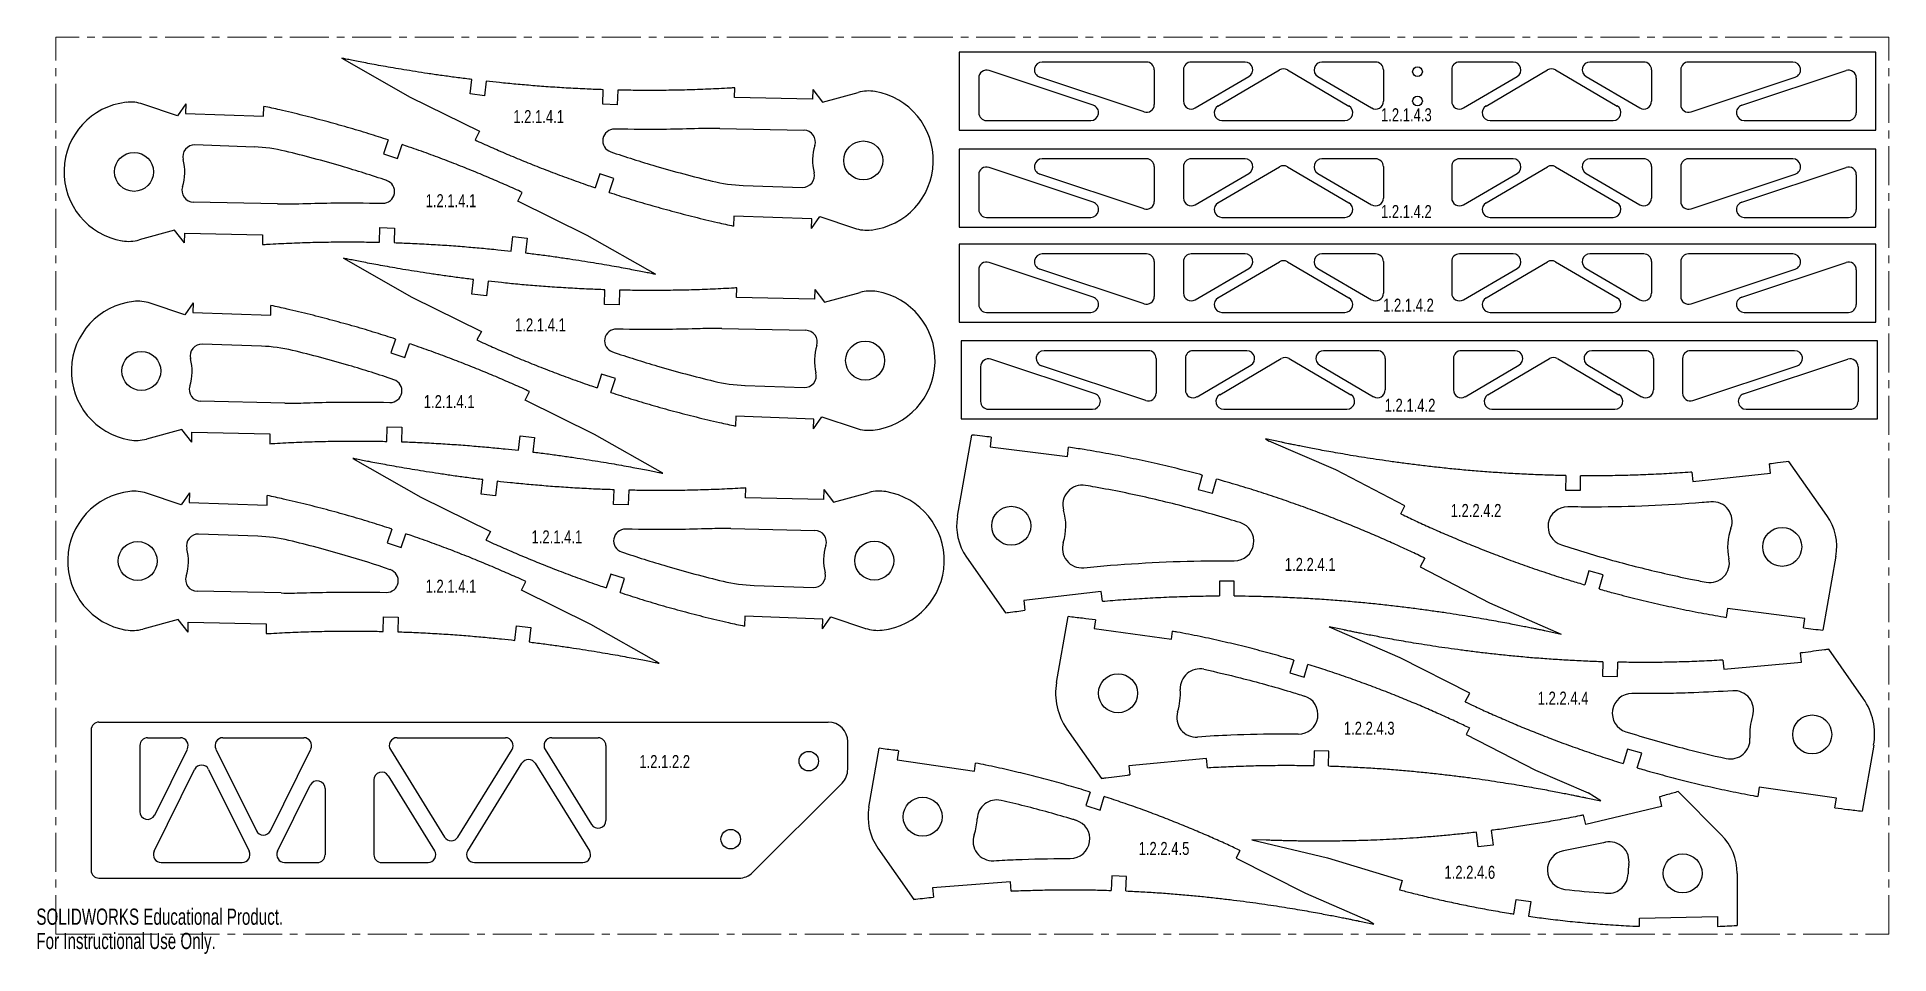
# Model space of a CAD drawing. Header units: inches. Extents: x 0 to 23.8, y 0 to 11.8.
import ezdxf

# ---------------------------------------------------------------- set-up
doc = ezdxf.new("R2010")
doc.units = ezdxf.units.IN
doc.header["$MEASUREMENT"] = 0
doc.linetypes.add('CENTERX2', pattern=[0.8, 0.5, -0.1, 0.1, -0.1])
doc.layers.add('PART_NAMES', color=1, linetype='Continuous')
doc.styles.add('SLDTEXTSTYLE0', font='TXT', dxfattribs={"width": 0.75})
doc.styles.add('SLDTEXTSTYLE1', font='TXT', dxfattribs={"width": 0.7})

msp = doc.modelspace()

# ---------------------------------------------------------------- texts
at = {"color": 7, "linetype": 'Continuous', "char_height": 0.2076, "attachment_point": 1, "style": 'SLDTEXTSTYLE1'}
for s, insert in [('SOLIDWORKS Educational Product.', (0, 0.579)), ('For Instructional Use Only.', (0, 0.268))]:
    msp.add_mtext(s, dxfattribs=dict(at, insert=insert))
at = {"layer": 'PART_NAMES', "char_height": 0.1667, "attachment_point": 1, "style": 'SLDTEXTSTYLE0'}
for s, insert in [('1.2.1.4.1', (6.114, 10.813)), ('1.2.1.4.3', (17.238, 10.837)), ('1.2.1.4.1', (4.99, 9.736)), ('1.2.1.4.2', (17.238, 9.596)), ('1.2.1.4.2', (17.265, 8.397)), ('1.2.1.4.1', (6.137, 8.144)), ('1.2.1.4.1', (4.967, 7.16)), ('1.2.1.4.2', (17.285, 7.113)), ('1.2.2.4.2', (18.131, 5.765)), ('1.2.1.4.1', (6.348, 5.427)), ('1.2.2.4.1', (16.005, 5.074)), ('1.2.1.4.1', (4.99, 4.795)), ('1.2.2.4.4', (19.247, 3.36)), ('1.2.2.4.3', (16.762, 2.974)), ('1.2.1.2.2', (7.73, 2.547)), ('1.2.2.4.5', (14.131, 1.433)), ('1.2.2.4.6', (18.051, 1.127))]:
    msp.add_mtext(s, dxfattribs=dict(at, insert=insert))

# ---------------------------------------------------------------- linework, layer by layer
at = {"color": 7, "linetype": 'CENTERX2', "lineweight": 18}
for p, q in [((0.25, 0.25), (0.25, 11.75)), ((23.75, 11.75), (0.25, 11.75)), ((23.75, 0.25), (23.75, 11.75)), ((0.25, 0.25), (23.75, 0.25))]:
    msp.add_line(p, q, dxfattribs=at)
at = {"color": 7, "linetype": 'Continuous', "lineweight": 25}
for p, q in [((3.915, 11.478), (4.791, 10.981)), ((23.581, 11.555), (11.831, 11.555)), ((11.831, 11.555), (11.831, 10.555)), ((14.231, 11.43), (12.895, 11.43)), ((15.495, 11.43), (14.806, 11.43)), ((17.169, 11.43), (16.48, 11.43)), ((18.932, 11.43), (18.244, 11.43)), ((20.606, 11.43), (19.917, 11.43)), ((22.517, 11.43), (21.181, 11.43)), ((23.581, 10.555), (23.581, 11.555)), ((5.56, 11.02), (5.582, 11.206)), ((5.768, 11.184), (5.747, 10.998)), ((12.081, 11.225), (12.081, 10.78)), ((13.549, 10.875), (12.213, 11.32)), ((14.2, 10.79), (12.863, 11.235)), ((14.331, 11.33), (14.331, 10.885)), ((14.706, 11.33), (14.706, 10.927)), ((14.857, 10.841), (15.545, 11.244)), ((15.148, 10.866), (15.937, 11.328)), ((16.038, 11.328), (16.827, 10.866)), ((16.429, 11.244), (17.118, 10.841)), ((17.269, 11.33), (17.269, 10.927)), ((18.144, 11.33), (18.144, 10.927)), ((18.294, 10.841), (18.983, 11.244)), ((18.586, 10.866), (19.374, 11.328)), ((19.475, 11.328), (20.264, 10.866)), ((19.867, 11.244), (20.556, 10.841)), ((20.706, 11.33), (20.706, 10.927)), ((21.081, 11.33), (21.081, 10.885)), ((21.213, 10.79), (22.549, 11.235)), ((21.863, 10.875), (23.2, 11.32)), ((23.331, 11.225), (23.331, 10.78)), ((4.791, 10.981), (5.682, 10.542)), ((5.747, 10.998), (5.56, 11.02)), ((7.261, 10.888), (7.266, 11.075)), ((7.453, 11.07), (7.448, 10.883)), ((8.952, 10.974), (8.955, 11.099)), ((9.952, 10.953), (8.952, 10.974)), ((9.954, 11.078), (9.952, 10.953)), ((9.954, 11.078), (10.08, 10.916)), ((10.08, 10.916), (10.536, 11.041)), ((1.808, 10.742), (1.366, 10.89)), ((1.915, 10.896), (1.808, 10.742)), ((1.915, 10.896), (1.911, 10.771)), ((1.911, 10.771), (2.91, 10.737)), ((2.91, 10.737), (2.915, 10.861)), ((7.448, 10.883), (7.261, 10.888)), ((5.682, 10.542), (5.624, 10.431)), ((8.763, 10.578), (9.841, 10.555)), ((11.831, 10.555), (23.581, 10.555)), ((12.181, 10.68), (13.517, 10.68)), ((15.199, 10.68), (16.776, 10.68)), ((18.636, 10.68), (20.214, 10.68)), ((21.895, 10.68), (23.231, 10.68)), ((2.792, 10.34), (2.033, 10.367)), ((4.511, 10.431), (4.452, 10.253)), ((4.452, 10.253), (4.629, 10.194)), ((4.629, 10.194), (4.689, 10.372)), ((23.581, 10.314), (11.831, 10.314)), ((11.831, 10.314), (11.831, 9.314)), ((23.581, 9.314), (23.581, 10.314)), ((7.224, 9.996), (7.165, 9.818)), ((7.402, 9.936), (7.224, 9.996)), ((12.081, 9.984), (12.081, 9.539)), ((13.549, 9.634), (12.213, 10.079)), ((14.2, 9.549), (12.863, 9.994)), ((14.231, 10.189), (12.895, 10.189)), ((14.331, 10.089), (14.331, 9.643)), ((14.706, 10.089), (14.706, 9.686)), ((15.495, 10.189), (14.806, 10.189)), ((14.857, 9.599), (15.545, 10.003)), ((15.148, 9.625), (15.937, 10.087)), ((16.038, 10.087), (16.827, 9.625)), ((16.429, 10.003), (17.118, 9.599)), ((17.169, 10.189), (16.48, 10.189)), ((17.269, 10.089), (17.269, 9.686)), ((18.144, 10.089), (18.144, 9.686)), ((18.932, 10.189), (18.244, 10.189)), ((18.294, 9.599), (18.983, 10.003)), ((18.586, 9.625), (19.374, 10.087)), ((19.475, 10.087), (20.264, 9.625)), ((19.867, 10.003), (20.556, 9.599)), ((20.606, 10.189), (19.917, 10.189)), ((20.706, 10.089), (20.706, 9.686)), ((21.081, 10.089), (21.081, 9.643)), ((22.517, 10.189), (21.181, 10.189)), ((21.213, 9.549), (22.549, 9.994)), ((21.863, 9.634), (23.2, 10.079)), ((23.331, 9.984), (23.331, 9.539)), ((6.171, 9.648), (6.23, 9.759)), ((7.343, 9.759), (7.402, 9.936)), ((9.061, 9.849), (9.82, 9.823)), ((3.09, 9.612), (2.013, 9.634)), ((7.063, 9.208), (6.171, 9.648)), ((1.773, 9.274), (1.318, 9.149)), ((1.899, 9.112), (1.773, 9.274)), ((4.4, 9.12), (4.405, 9.307)), ((4.405, 9.307), (4.593, 9.302)), ((4.593, 9.302), (4.588, 9.115)), ((8.943, 9.453), (8.939, 9.328)), ((9.943, 9.418), (8.943, 9.453)), ((9.938, 9.294), (10.045, 9.448)), ((9.938, 9.294), (9.943, 9.418)), ((10.045, 9.448), (10.487, 9.299)), ((11.831, 9.314), (23.581, 9.314)), ((12.181, 9.439), (13.517, 9.439)), ((15.199, 9.439), (16.776, 9.439)), ((18.636, 9.439), (20.214, 9.439)), ((21.895, 9.439), (23.231, 9.439)), ((1.899, 9.112), (1.902, 9.237)), ((1.902, 9.237), (2.901, 9.216)), ((2.901, 9.216), (2.899, 9.091)), ((6.085, 9.006), (6.107, 9.192)), ((6.107, 9.192), (6.293, 9.17)), ((6.293, 9.17), (6.271, 8.984)), ((7.938, 8.711), (7.063, 9.208)), ((23.581, 9.096), (11.831, 9.096)), ((11.831, 9.096), (11.831, 8.096)), ((23.581, 8.096), (23.581, 9.096)), ((3.938, 8.914), (4.814, 8.417)), ((13.549, 8.416), (12.213, 8.861)), ((14.231, 8.971), (12.895, 8.971)), ((14.331, 8.871), (14.331, 8.426)), ((14.706, 8.871), (14.706, 8.468)), ((15.495, 8.971), (14.806, 8.971)), ((14.857, 8.382), (15.545, 8.785)), ((15.148, 8.407), (15.937, 8.869)), ((16.038, 8.869), (16.827, 8.407)), ((16.429, 8.785), (17.118, 8.382)), ((17.169, 8.971), (16.48, 8.971)), ((17.269, 8.871), (17.269, 8.468)), ((18.144, 8.871), (18.144, 8.468)), ((18.932, 8.971), (18.244, 8.971)), ((18.294, 8.382), (18.983, 8.785)), ((18.586, 8.407), (19.374, 8.869)), ((19.475, 8.869), (20.264, 8.407)), ((19.867, 8.785), (20.556, 8.382)), ((20.606, 8.971), (19.917, 8.971)), ((20.706, 8.871), (20.706, 8.468)), ((21.081, 8.871), (21.081, 8.426)), ((22.517, 8.971), (21.181, 8.971)), ((21.863, 8.416), (23.2, 8.861)), ((5.584, 8.455), (5.606, 8.642)), ((5.792, 8.62), (5.77, 8.434)), ((12.081, 8.766), (12.081, 8.321)), ((14.2, 8.331), (12.863, 8.776)), ((21.213, 8.331), (22.549, 8.776)), ((23.331, 8.766), (23.331, 8.321)), ((1.902, 8.19), (1.46, 8.338)), ((2.009, 8.344), (1.902, 8.19)), ((2.009, 8.344), (2.005, 8.219)), ((4.814, 8.417), (5.706, 7.977)), ((5.77, 8.434), (5.584, 8.455)), ((7.284, 8.323), (7.289, 8.511)), ((7.472, 8.318), (7.284, 8.323)), ((7.477, 8.506), (7.472, 8.318)), ((8.975, 8.41), (8.978, 8.535)), ((9.975, 8.389), (8.975, 8.41)), ((9.978, 8.514), (9.975, 8.389)), ((9.978, 8.514), (10.104, 8.352)), ((10.104, 8.352), (10.559, 8.477)), ((2.005, 8.219), (3.004, 8.184)), ((3.004, 8.184), (3.008, 8.309)), ((11.831, 8.096), (23.581, 8.096)), ((12.181, 8.221), (13.517, 8.221)), ((15.199, 8.221), (16.776, 8.221)), ((18.636, 8.221), (20.214, 8.221)), ((21.895, 8.221), (23.231, 8.221)), ((4.605, 7.879), (4.545, 7.701)), ((5.706, 7.977), (5.647, 7.867)), ((8.787, 8.014), (9.864, 7.991)), ((23.605, 7.855), (11.855, 7.855)), ((11.855, 7.855), (11.855, 6.855)), ((23.605, 6.855), (23.605, 7.855)), ((2.886, 7.788), (2.127, 7.814)), ((4.545, 7.701), (4.723, 7.641)), ((4.723, 7.641), (4.782, 7.819)), ((13.572, 7.175), (12.236, 7.62)), ((14.255, 7.73), (12.918, 7.73)), ((14.355, 7.63), (14.355, 7.185)), ((14.73, 7.63), (14.73, 7.227)), ((15.518, 7.73), (14.83, 7.73)), ((15.172, 7.166), (15.96, 7.628)), ((16.061, 7.628), (16.85, 7.166)), ((17.192, 7.73), (16.503, 7.73)), ((17.292, 7.63), (17.292, 7.227)), ((18.167, 7.63), (18.167, 7.227)), ((18.956, 7.73), (18.267, 7.73)), ((18.609, 7.166), (19.398, 7.628)), ((19.499, 7.628), (20.288, 7.166)), ((20.63, 7.73), (19.941, 7.73)), ((20.73, 7.63), (20.73, 7.227)), ((21.105, 7.63), (21.105, 7.185)), ((22.541, 7.73), (21.205, 7.73)), ((21.887, 7.175), (23.223, 7.62)), ((7.247, 7.431), (7.188, 7.254)), ((7.425, 7.372), (7.247, 7.431)), ((7.366, 7.194), (7.425, 7.372)), ((12.105, 7.525), (12.105, 7.08)), ((14.223, 7.09), (12.887, 7.535)), ((14.88, 7.14), (15.569, 7.544)), ((16.453, 7.544), (17.142, 7.14)), ((18.318, 7.14), (19.006, 7.544)), ((19.89, 7.544), (20.579, 7.14)), ((21.236, 7.09), (22.572, 7.535)), ((23.355, 7.525), (23.355, 7.08)), ((6.265, 7.096), (6.324, 7.206)), ((9.085, 7.285), (9.844, 7.259)), ((3.184, 7.059), (2.106, 7.082)), ((7.156, 6.656), (6.265, 7.096)), ((8.967, 6.889), (8.962, 6.764)), ((9.966, 6.854), (8.967, 6.889)), ((12.205, 6.98), (13.541, 6.98)), ((15.222, 6.98), (16.8, 6.98)), ((18.66, 6.98), (20.237, 6.98)), ((21.918, 6.98), (23.255, 6.98)), ((1.867, 6.721), (1.411, 6.596)), ((1.993, 6.559), (1.867, 6.721)), ((1.993, 6.559), (1.995, 6.684)), ((1.995, 6.684), (2.995, 6.663)), ((2.995, 6.663), (2.992, 6.538)), ((4.494, 6.567), (4.499, 6.755)), ((4.499, 6.755), (4.686, 6.749)), ((4.686, 6.749), (4.681, 6.562)), ((8.032, 6.159), (7.156, 6.656)), ((9.962, 6.729), (10.069, 6.883)), ((9.962, 6.729), (9.966, 6.854)), ((10.069, 6.883), (10.51, 6.735)), ((11.809, 5.607), (11.992, 6.649)), ((11.855, 6.855), (23.605, 6.855)), ((6.179, 6.453), (6.201, 6.639)), ((6.201, 6.639), (6.387, 6.617)), ((6.387, 6.617), (6.365, 6.431)), ((12.241, 6.62), (12.226, 6.496)), ((12.226, 6.496), (13.218, 6.375)), ((13.218, 6.375), (13.233, 6.493)), ((15.758, 6.6), (15.806, 6.57)), ((15.962, 6.557), (15.758, 6.6)), ((16.657, 6.201), (15.806, 6.57)), ((4.056, 6.35), (4.931, 5.853)), ((17.545, 5.743), (16.657, 6.201)), ((21.225, 6.174), (21.237, 6.055)), ((22.232, 6.158), (22.219, 6.278)), ((22.955, 5.617), (22.468, 6.311)), ((5.701, 5.891), (5.723, 6.077)), ((5.909, 6.056), (5.887, 5.869)), ((7.401, 5.759), (7.406, 5.947)), ((7.594, 5.941), (7.589, 5.754)), ((9.093, 5.845), (9.095, 5.97)), ((10.095, 5.949), (10.092, 5.824)), ((10.095, 5.949), (10.221, 5.787)), ((14.945, 6.136), (14.895, 5.952)), ((14.895, 5.952), (15.078, 5.902)), ((15.078, 5.902), (15.128, 6.085)), ((19.607, 6.129), (19.604, 5.942)), ((19.604, 5.942), (19.794, 5.94)), ((19.794, 5.94), (19.797, 6.126)), ((21.237, 6.055), (22.232, 6.158)), ((1.855, 5.754), (1.413, 5.902)), ((1.962, 5.908), (1.855, 5.754)), ((1.962, 5.908), (1.958, 5.783)), ((1.958, 5.783), (2.957, 5.748)), ((2.957, 5.748), (2.961, 5.873)), ((4.931, 5.853), (5.823, 5.413)), ((5.887, 5.869), (5.701, 5.891)), ((7.589, 5.754), (7.401, 5.759)), ((10.092, 5.824), (9.093, 5.845)), ((10.221, 5.787), (10.676, 5.912)), ((17.492, 5.639), (17.545, 5.743)), ((2.839, 5.352), (2.08, 5.379)), ((4.558, 5.443), (4.498, 5.265)), ((4.498, 5.265), (4.676, 5.206)), ((4.676, 5.206), (4.736, 5.384)), ((5.823, 5.413), (5.764, 5.303)), ((8.904, 5.449), (9.981, 5.427)), ((11.925, 5.084), (12.425, 4.37)), ((17.8, 5.069), (17.742, 4.958)), ((23.071, 5.094), (22.904, 4.147)), ((6.218, 4.66), (6.277, 4.771)), ((7.365, 4.867), (7.305, 4.689)), ((7.542, 4.808), (7.365, 4.867)), ((7.483, 4.63), (7.542, 4.808)), ((15.356, 4.777), (15.166, 4.777)), ((15.166, 4.777), (15.166, 4.587)), ((15.356, 4.587), (15.356, 4.777)), ((17.742, 4.958), (18.63, 4.497)), ((19.903, 4.909), (19.851, 4.728)), ((20.085, 4.856), (19.903, 4.909)), ((20.033, 4.676), (20.085, 4.856)), ((3.137, 4.624), (2.06, 4.646)), ((7.109, 4.22), (6.218, 4.66)), ((9.202, 4.721), (9.961, 4.694)), ((13.651, 4.642), (12.658, 4.526)), ((12.658, 4.526), (12.672, 4.402)), ((13.666, 4.518), (13.651, 4.642)), ((1.82, 4.286), (1.365, 4.161)), ((1.946, 4.124), (1.82, 4.286)), ((4.447, 4.132), (4.452, 4.319)), ((4.452, 4.319), (4.64, 4.314)), ((4.64, 4.314), (4.634, 4.126)), ((9.084, 4.325), (9.079, 4.2)), ((10.083, 4.29), (9.084, 4.325)), ((10.079, 4.165), (10.186, 4.319)), ((10.079, 4.165), (10.083, 4.29)), ((10.186, 4.319), (10.628, 4.171)), ((13.079, 3.478), (13.228, 4.321)), ((13.576, 4.279), (13.561, 4.17)), ((18.63, 4.497), (19.547, 4.098)), ((21.68, 4.427), (21.665, 4.312)), ((22.671, 4.298), (21.68, 4.427)), ((22.655, 4.176), (22.671, 4.298)), ((1.946, 4.124), (1.948, 4.249)), ((1.948, 4.249), (2.948, 4.228)), ((2.948, 4.228), (2.946, 4.103)), ((6.132, 4.017), (6.154, 4.204)), ((6.154, 4.204), (6.34, 4.182)), ((6.34, 4.182), (6.318, 3.996)), ((7.985, 3.723), (7.109, 4.22)), ((13.561, 4.17), (14.551, 4.033)), ((14.551, 4.033), (14.565, 4.134)), ((16.575, 4.189), (16.578, 4.187)), ((16.765, 4.151), (16.575, 4.189)), ((17.485, 3.794), (16.578, 4.187)), ((19.337, 4.143), (19.547, 4.098)), ((22.628, 3.736), (22.618, 3.855)), ((23.422, 3.269), (22.979, 3.902)), ((16.12, 3.763), (16.07, 3.599)), ((16.07, 3.599), (16.252, 3.544)), ((16.252, 3.544), (16.302, 3.708)), ((18.375, 3.339), (17.485, 3.794)), ((20.083, 3.742), (20.078, 3.558)), ((20.268, 3.553), (20.273, 3.737)), ((21.622, 3.764), (21.633, 3.647)), ((21.633, 3.647), (22.628, 3.736)), ((18.319, 3.228), (18.375, 3.339)), ((20.078, 3.558), (20.268, 3.553)), ((0.702, 2.869), (0.702, 1.069)), ((0.802, 2.969), (10.152, 2.969)), ((13.212, 2.88), (13.655, 2.247)), ((18.372, 2.894), (18.329, 2.811)), ((1.327, 2.669), (1.327, 1.822)), ((1.427, 2.769), (1.846, 2.769)), ((1.517, 1.777), (1.936, 2.624)), ((2.302, 2.624), (2.821, 1.575)), ((2.391, 2.769), (3.429, 2.769)), ((3, 1.575), (3.519, 2.624)), ((4.539, 2.616), (5.234, 1.496)), ((4.624, 2.769), (6.013, 2.769)), ((5.404, 1.496), (6.098, 2.616)), ((6.523, 2.616), (7.117, 1.657)), ((6.608, 2.769), (7.202, 2.769)), ((7.302, 2.669), (7.302, 1.71)), ((10.402, 2.365), (10.402, 2.719)), ((10.672, 1.878), (10.805, 2.633)), ((18.329, 2.811), (19.22, 2.355)), ((20.399, 2.624), (20.342, 2.438)), ((20.581, 2.569), (20.399, 2.624)), ((23.554, 2.672), (23.406, 1.828)), ((5.531, 1.321), (6.225, 2.442)), ((6.395, 2.442), (7.09, 1.321)), ((11.054, 2.602), (11.037, 2.485)), ((11.037, 2.485), (12.026, 2.34)), ((12.026, 2.34), (12.041, 2.444)), ((15.002, 2.502), (14.007, 2.41)), ((14.007, 2.41), (14.018, 2.295)), ((15.013, 2.385), (15.002, 2.502)), ((16.38, 2.6), (16.375, 2.412)), ((16.569, 2.595), (16.38, 2.6)), ((16.565, 2.407), (16.569, 2.595)), ((20.524, 2.383), (20.581, 2.569)), ((1.51, 1.313), (2.029, 2.362)), ((2.208, 2.362), (2.727, 1.313)), ((3.093, 1.313), (3.512, 2.16)), ((4.327, 2.228), (4.327, 1.269)), ((4.512, 2.28), (5.106, 1.321)), ((9.182, 1.042), (10.329, 2.188)), ((19.22, 2.355), (19.892, 2.064)), ((3.702, 2.116), (3.702, 1.269)), ((13.51, 2.072), (13.455, 1.899)), ((13.636, 1.842), (13.691, 2.015)), ((19.868, 1.998), (20.058, 1.961)), ((19.894, 2.062), (19.892, 2.064)), ((20.058, 1.961), (19.894, 2.062)), ((20.807, 2.011), (20.836, 1.889)), ((21.601, 1.524), (21.048, 2.079)), ((22.085, 2.134), (22.069, 2.015)), ((23.076, 1.996), (22.085, 2.134)), ((23.058, 1.87), (23.076, 1.996)), ((13.455, 1.899), (13.636, 1.842)), ((19.835, 1.777), (19.835, 1.778)), ((19.864, 1.656), (19.835, 1.777)), ((20.836, 1.889), (19.864, 1.656)), ((15.582, 1.46), (15.584, 1.46)), ((15.765, 1.455), (15.582, 1.46)), ((15.584, 1.46), (16.554, 1.229)), ((18.462, 1.558), (18.462, 1.558)), ((18.485, 1.369), (18.462, 1.558)), ((18.651, 1.581), (18.674, 1.392)), ((18.651, 1.581), (18.651, 1.581)), ((10.788, 1.355), (11.249, 0.697)), ((15.429, 1.325), (15.38, 1.227)), ((15.38, 1.227), (16.271, 0.775)), ((16.554, 1.229), (17.511, 0.939)), ((18.674, 1.392), (18.485, 1.369)), ((0.802, 0.969), (9.006, 0.969)), ((1.6, 1.169), (2.638, 1.169)), ((3.183, 1.169), (3.602, 1.169)), ((4.427, 1.169), (5.021, 1.169)), ((5.616, 1.169), (7.005, 1.169)), ((13.786, 0.999), (13.779, 0.812)), ((13.976, 0.992), (13.786, 0.999)), ((13.969, 0.805), (13.976, 0.992)), ((21.805, 1.029), (21.804, 0.362)), ((12.487, 0.922), (11.49, 0.845)), ((11.49, 0.845), (11.5, 0.726)), ((12.496, 0.804), (12.487, 0.922)), ((16.271, 0.775), (17.065, 0.432)), ((17.511, 0.939), (17.475, 0.82)), ((18.943, 0.509), (18.971, 0.697)), ((18.971, 0.697), (19.159, 0.669)), ((19.159, 0.669), (19.131, 0.481)), ((20.552, 0.458), (21.552, 0.476)), ((21.552, 0.476), (21.554, 0.351)), ((16.964, 0.417), (17.148, 0.381)), ((17.148, 0.381), (17.065, 0.432)), ((20.554, 0.352), (20.552, 0.458))]:
    msp.add_line(p, q, dxfattribs=at)
for centre, radius in [((17.706, 11.305), 0.0625), ((17.706, 10.93), 0.0625), ((1.252, 10.022), 0.25), ((10.601, 10.168), 0.25), ((10.625, 7.603), 0.25), ((1.346, 7.47), 0.25), ((12.498, 5.485), 0.25), ((22.381, 5.215), 0.25), ((1.299, 5.034), 0.25), ((10.742, 5.039), 0.25), ((13.867, 3.339), 0.25), ((22.766, 2.811), 0.25), ((9.902, 2.469), 0.125), ((11.362, 1.756), 0.25), ((8.902, 1.469), 0.125), ((21.105, 1.03), 0.25)]:
    msp.add_circle(centre, radius, dxfattribs=at)
for centre, radius, start, end in [((12.895, 11.33), 0.1, 90, 251.5651), ((14.231, 11.33), 0.1, 0, 90), ((14.806, 11.33), 0.1, 90, 180), ((15.495, 11.33), 0.1, 300.3432, 90), ((16.48, 11.33), 0.1, 90, 239.6568), ((17.169, 11.33), 0.1, 0, 90), ((18.244, 11.33), 0.1, 90, 180), ((18.932, 11.33), 0.1, 300.3432, 90), ((19.917, 11.33), 0.1, 90, 239.6568), ((20.606, 11.33), 0.1, 0, 90), ((21.181, 11.33), 0.1, 90, 180), ((22.517, 11.33), 0.1, 288.4349, 90), ((12.181, 11.225), 0.1, 71.5651, 180), ((15.987, 11.242), 0.1, 59.6568, 120.3432), ((19.425, 11.242), 0.1, 59.6568, 120.3432), ((23.231, 11.225), 0.1, 0, 108.4349), ((10.668, 10.559), 0.5, 80.3615, 105.3218), ((10.601, 10.168), 0.897, 276.4457, 80.3615), ((14.806, 10.927), 0.1, 180, 300.3432), ((17.169, 10.927), 0.1, 239.6568, 0), ((18.244, 10.927), 0.1, 180, 300.3432), ((20.606, 10.927), 0.1, 239.6568, 0), ((1.252, 10.022), 0.897, 96.4457, 260.3615), ((1.208, 10.416), 0.5, 71.4695, 96.4457), ((12.181, 10.78), 0.1, 180, 270), ((13.517, 10.78), 0.1, 270, 71.5651), ((14.231, 10.885), 0.1, 251.5651, 0), ((15.199, 10.78), 0.1, 120.3432, 270), ((16.776, 10.78), 0.1, 270, 59.6568), ((18.636, 10.78), 0.1, 120.3432, 270), ((20.214, 10.78), 0.1, 270, 59.6568), ((21.181, 10.885), 0.1, 180, 288.4349), ((21.895, 10.78), 0.1, 108.4349, 270), ((23.231, 10.78), 0.1, 270, 0), ((7.411, 10.421), 0.15, 88.6302, 251.3777), ((8.658, 5.579), 5, 88.7948, 91.9573), ((9.838, 10.405), 0.15, 342.714, 88.7948), ((2.028, 10.217), 0.15, 88.0068, 194.0876), ((2.723, 8.342), 2, 76.4634, 88.0068), ((10.601, 10.168), 0.65, 162.714, 194.0876), ((1.252, 10.022), 0.65, 342.714, 14.0876), ((9.825, 9.973), 0.15, 268.0068, 14.0876), ((12.181, 9.984), 0.1, 71.5651, 180), ((12.895, 10.089), 0.1, 90, 251.5651), ((14.231, 10.089), 0.1, 0, 90), ((14.806, 10.089), 0.1, 90, 180), ((15.495, 10.089), 0.1, 300.3432, 90), ((15.987, 10.001), 0.1, 59.6568, 120.3432), ((16.48, 10.089), 0.1, 90, 239.6568), ((17.169, 10.089), 0.1, 0, 90), ((18.244, 10.089), 0.1, 90, 180), ((18.932, 10.089), 0.1, 300.3432, 90), ((19.425, 10.001), 0.1, 59.6568, 120.3432), ((19.917, 10.089), 0.1, 90, 239.6568), ((20.606, 10.089), 0.1, 0, 90), ((21.181, 10.089), 0.1, 90, 180), ((22.517, 10.089), 0.1, 288.4349, 90), ((23.231, 9.984), 0.1, 0, 108.4349), ((2.016, 9.784), 0.15, 162.714, 268.7948), ((4.443, 9.769), 0.15, 268.6302, 71.3777), ((9.131, 11.848), 2, 256.4634, 268.0068), ((3.195, 14.611), 5, 268.7948, 271.9573), ((12.181, 9.539), 0.1, 180, 270), ((13.517, 9.539), 0.1, 270, 71.5651), ((14.231, 9.643), 0.1, 251.5651, 0), ((14.806, 9.686), 0.1, 180, 300.3432), ((15.199, 9.539), 0.1, 120.3432, 270), ((16.776, 9.539), 0.1, 270, 59.6568), ((17.169, 9.686), 0.1, 239.6568, 0), ((18.244, 9.686), 0.1, 180, 300.3432), ((18.636, 9.539), 0.1, 120.3432, 270), ((20.214, 9.539), 0.1, 270, 59.6568), ((20.606, 9.686), 0.1, 239.6568, 0), ((21.181, 9.643), 0.1, 180, 288.4349), ((21.895, 9.539), 0.1, 108.4349, 270), ((23.231, 9.539), 0.1, 270, 0), ((10.646, 9.774), 0.5, 251.4695, 276.4457), ((1.186, 9.631), 0.5, 260.3615, 285.3218), ((12.181, 8.766), 0.1, 71.5651, 180), ((12.895, 8.871), 0.1, 90, 251.5651), ((14.231, 8.871), 0.1, 0, 90), ((14.806, 8.871), 0.1, 90, 180), ((15.495, 8.871), 0.1, 300.3432, 90), ((15.987, 8.783), 0.1, 59.6568, 120.3432), ((16.48, 8.871), 0.1, 90, 239.6568), ((17.169, 8.871), 0.1, 0, 90), ((18.244, 8.871), 0.1, 90, 180), ((18.932, 8.871), 0.1, 300.3432, 90), ((19.425, 8.783), 0.1, 59.6568, 120.3432), ((19.917, 8.871), 0.1, 90, 239.6568), ((20.606, 8.871), 0.1, 0, 90), ((21.181, 8.871), 0.1, 90, 180), ((22.517, 8.871), 0.1, 288.4349, 90), ((23.231, 8.766), 0.1, 0, 108.4349), ((1.346, 7.47), 0.897, 96.4457, 260.3615), ((1.301, 7.864), 0.5, 71.4695, 96.4457), ((10.691, 7.994), 0.5, 80.3615, 105.3218), ((10.625, 7.603), 0.897, 276.4457, 80.3615), ((12.181, 8.321), 0.1, 180, 270), ((13.517, 8.321), 0.1, 270, 71.5651), ((14.231, 8.426), 0.1, 251.5651, 0), ((14.806, 8.468), 0.1, 180, 300.3432), ((15.199, 8.321), 0.1, 120.3432, 270), ((16.776, 8.321), 0.1, 270, 59.6568), ((17.169, 8.468), 0.1, 239.6568, 0), ((18.244, 8.468), 0.1, 180, 300.3432), ((18.636, 8.321), 0.1, 120.3432, 270), ((20.214, 8.321), 0.1, 270, 59.6568), ((20.606, 8.468), 0.1, 239.6568, 0), ((21.181, 8.426), 0.1, 180, 288.4349), ((21.895, 8.321), 0.1, 108.4349, 270), ((23.231, 8.321), 0.1, 270, 0), ((7.434, 7.857), 0.15, 88.6302, 251.3777), ((8.682, 3.015), 5, 88.7948, 91.9573), ((9.861, 7.841), 0.15, 342.714, 88.7948), ((1.346, 7.47), 0.65, 342.714, 14.0876), ((2.122, 7.664), 0.15, 88.0068, 194.0876), ((2.816, 5.789), 2, 76.4634, 88.0068), ((10.625, 7.603), 0.65, 162.714, 194.0876), ((12.205, 7.525), 0.1, 71.5651, 180), ((12.918, 7.63), 0.1, 90, 251.5651), ((14.255, 7.63), 0.1, 0, 90), ((14.83, 7.63), 0.1, 90, 180), ((15.518, 7.63), 0.1, 300.3432, 90), ((16.011, 7.542), 0.1, 59.6568, 120.3432), ((16.503, 7.63), 0.1, 90, 239.6568), ((17.192, 7.63), 0.1, 0, 90), ((18.267, 7.63), 0.1, 90, 180), ((18.956, 7.63), 0.1, 300.3432, 90), ((19.448, 7.542), 0.1, 59.6568, 120.3432), ((19.941, 7.63), 0.1, 90, 239.6568), ((20.63, 7.63), 0.1, 0, 90), ((21.205, 7.63), 0.1, 90, 180), ((22.541, 7.63), 0.1, 288.4349, 90), ((23.255, 7.525), 0.1, 0, 108.4349), ((9.849, 7.409), 0.15, 268.0068, 14.0876), ((2.11, 7.232), 0.15, 162.714, 268.7948), ((4.536, 7.216), 0.15, 268.6302, 71.3777), ((9.154, 9.284), 2, 256.4634, 268.0068), ((13.541, 7.08), 0.1, 270, 71.5651), ((14.255, 7.185), 0.1, 251.5651, 0), ((14.83, 7.227), 0.1, 180, 300.3432), ((15.222, 7.08), 0.1, 120.3432, 270), ((16.8, 7.08), 0.1, 270, 59.6568), ((17.192, 7.227), 0.1, 239.6568, 0), ((18.267, 7.227), 0.1, 180, 300.3432), ((18.66, 7.08), 0.1, 120.3432, 270), ((20.237, 7.08), 0.1, 270, 59.6568), ((20.63, 7.227), 0.1, 239.6568, 0), ((21.205, 7.185), 0.1, 180, 288.4349), ((21.918, 7.08), 0.1, 108.4349, 270), ((3.289, 12.058), 5, 268.7948, 271.9573), ((12.205, 7.08), 0.1, 180, 270), ((23.255, 7.08), 0.1, 270, 0), ((10.669, 7.209), 0.5, 251.4695, 276.4457), ((1.279, 7.079), 0.5, 260.3615, 285.3218), ((13.409, 5.756), 0.25, 80.3223, 196.5674), ((1.299, 5.034), 0.897, 96.4457, 260.3615), ((1.254, 5.428), 0.5, 71.4695, 96.4457), ((10.808, 5.43), 0.5, 80.3615, 105.3218), ((10.742, 5.039), 0.897, 276.4457, 80.3615), ((19.629, 5.478), 0.25, 89.0369, 251.8803), ((21.49, 5.543), 0.25, 339.8123, 95.0013), ((12.498, 5.485), 0.7, 170, 215), ((12.498, 5.485), 0.7, 342.2709, 16.5674), ((15.358, 5.287), 0.25, 269.6386, 72.6258), ((22.381, 5.215), 0.7, 350, 35), ((2.075, 5.229), 0.15, 88.0068, 194.0876), ((2.77, 3.353), 2, 76.4634, 88.0068), ((7.551, 5.292), 0.15, 88.6302, 251.3777), ((8.799, 0.45), 5, 88.7948, 91.9573), ((9.978, 5.277), 0.15, 342.714, 88.7948), ((10.742, 5.039), 0.65, 162.714, 194.0876), ((13.403, 5.196), 0.25, 162.2709, 275.7178), ((22.381, 5.215), 0.7, 159.8123, 192.5368), ((1.299, 5.034), 0.65, 342.714, 14.0876), ((21.454, 5.009), 0.25, 259.3262, 12.5368), ((2.063, 4.796), 0.15, 162.714, 268.7948), ((4.49, 4.781), 0.15, 268.6302, 71.3777), ((9.271, 6.72), 2, 256.4634, 268.0068), ((9.966, 4.844), 0.15, 268.0068, 14.0876), ((3.242, 9.623), 5, 268.7948, 271.9573), ((1.232, 4.643), 0.5, 260.3615, 285.3218), ((10.786, 4.645), 0.5, 251.4695, 276.4457), ((14.915, 3.402), 0.25, 77.7815, 183.4316), ((13.867, 3.339), 0.8, 170, 215), ((13.867, 3.339), 0.8, 342.7521, 3.4316), ((20.453, 3.084), 0.25, 89.4899, 252.4409), ((21.764, 3.122), 0.25, 342.7509, 93.8136), ((14.87, 3.027), 0.25, 162.7521, 273.8141), ((16.18, 3.065), 0.25, 269.4878, 72.4387), ((22.766, 2.811), 0.8, 350, 35), ((0.802, 2.869), 0.1, 90, 180), ((10.152, 2.719), 0.25, 0, 90), ((22.766, 2.811), 0.8, 162.7509, 183.4309), ((1.427, 2.669), 0.1, 90, 180), ((1.846, 2.669), 0.1, 333.6742, 90), ((2.391, 2.669), 0.1, 90, 206.3258), ((3.429, 2.669), 0.1, 333.6742, 90), ((4.624, 2.669), 0.1, 90, 211.7903), ((6.013, 2.669), 0.1, 328.2097, 90), ((6.608, 2.669), 0.1, 90, 211.7903), ((7.202, 2.669), 0.1, 0, 90), ((21.718, 2.748), 0.25, 257.7819, 3.4309), ((2.119, 2.318), 0.1, 26.3258, 153.6742), ((6.31, 2.389), 0.1, 31.7903, 148.2097), ((3.602, 2.116), 0.1, 0, 153.6742), ((4.427, 2.228), 0.1, 31.7903, 180), ((10.152, 2.365), 0.25, 315, 0), ((12.311, 1.722), 0.25, 77.1481, 177.9442), ((1.427, 1.822), 0.1, 180, 333.6742), ((7.202, 1.71), 0.1, 211.7903, 0), ((11.362, 1.756), 0.7, 170, 215), ((11.362, 1.756), 0.7, 340.6805, 357.9442), ((13.255, 1.471), 0.25, 269.9606, 73.0254), ((2.91, 1.62), 0.1, 206.3258, 333.6742), ((5.319, 1.548), 0.1, 211.7903, 328.2097), ((12.258, 1.442), 0.25, 160.6805, 273.3565), ((20.168, 1.184), 0.25, 350.6658, 102.3567), ((21.105, 1.03), 0.7, 359.9107, 44.9107), ((1.6, 1.269), 0.1, 153.6742, 270), ((2.638, 1.269), 0.1, 270, 26.3258), ((3.183, 1.269), 0.1, 153.6742, 270), ((3.602, 1.269), 0.1, 270, 0), ((4.427, 1.269), 0.1, 180, 270), ((5.021, 1.269), 0.1, 270, 31.7903), ((5.616, 1.269), 0.1, 148.2097, 270), ((7.005, 1.269), 0.1, 270, 31.7903), ((19.621, 1.074), 0.25, 100.3959, 263.5881), ((0.802, 1.069), 0.1, 180, 270), ((9.006, 1.219), 0.25, 270, 315), ((20.155, 1.025), 0.25, 265.933, 0.2964), ((21.105, 1.03), 0.7, 170.6658, 180.2964)]:
    msp.add_arc(centre, radius, start, end, dxfattribs=at)
for points, knots in [([(5.582, 11.206), (5.569, 11.208), (5.494, 11.217), (5.361, 11.234), (5.185, 11.258), (5.019, 11.282), (4.862, 11.307), (4.714, 11.33), (4.577, 11.354), (4.449, 11.376), (4.333, 11.397), (4.226, 11.417), (4.13, 11.435), (4.046, 11.452), (3.975, 11.466), (3.933, 11.475), (3.915, 11.478)], [0.91710996, 0.91710996, 0.91710996, 0.91710996, 0.91888398, 0.92724928, 0.9352211, 0.94278474, 0.94992819, 0.95663846, 0.9629042, 0.96871229, 0.97405448, 0.97891843, 0.98329722, 0.98718025, 0.99056067, 0.99299725, 0.99299725, 0.99299725, 0.99299725]), ([(7.266, 11.075), (7.197, 11.077), (7.049, 11.083), (6.824, 11.094), (6.592, 11.109), (6.367, 11.126), (6.15, 11.145), (5.951, 11.164), (5.825, 11.178), (5.768, 11.184)], [0.84123056, 0.84123056, 0.84123056, 0.84123056, 0.85048136, 0.8612077, 0.87163933, 0.88176341, 0.8915636, 0.90102736, 0.90868845, 0.90868845, 0.90868845, 0.90868845]), ([(8.955, 11.099), (8.933, 11.098), (8.819, 11.091), (8.614, 11.081), (8.343, 11.071), (8.076, 11.066), (7.814, 11.065), (7.607, 11.067), (7.488, 11.069), (7.453, 11.07)], [0.76534369, 0.76534369, 0.76534369, 0.76534369, 0.76831995, 0.78072434, 0.79292653, 0.80491604, 0.81667908, 0.82820352, 0.83280908, 0.83280908, 0.83280908, 0.83280908]), ([(4.511, 10.431), (4.428, 10.458), (4.254, 10.514), (3.986, 10.594), (3.705, 10.672), (3.416, 10.747), (3.151, 10.81), (2.983, 10.847), (2.915, 10.861)], [0.17197655, 0.17197655, 0.17197655, 0.17197655, 0.1832977, 0.1955696, 0.20814356, 0.22101159, 0.23416183, 0.24326058, 0.24326058, 0.24326058, 0.24326058]), ([(8.487, 10.576), (8.352, 10.572), (7.994, 10.563), (7.636, 10.565), (7.414, 10.571)], [0.78712057, 0.78712057, 0.78712057, 0.78712057, 0.80491824, 0.83402491, 0.83402491, 0.83402491, 0.83402491]), ([(4.491, 9.911), (4.299, 9.976), (3.869, 10.111), (3.433, 10.228), (3.191, 10.286)], [0.16564434, 0.16564434, 0.16564434, 0.16564434, 0.19261234, 0.22587725, 0.22587725, 0.22587725, 0.22587725]), ([(6.23, 9.759), (6.196, 9.774), (6.095, 9.82), (5.924, 9.895), (5.713, 9.985), (5.493, 10.075), (5.264, 10.165), (5.026, 10.254), (4.833, 10.323), (4.719, 10.361), (4.689, 10.372)], [0.09237548, 0.09237548, 0.09237548, 0.09237548, 0.09717576, 0.10667811, 0.11656157, 0.12681428, 0.1374283, 0.14839362, 0.15969976, 0.1638953, 0.1638953, 0.1638953, 0.1638953]), ([(5.624, 10.431), (5.657, 10.416), (5.758, 10.37), (5.929, 10.294), (6.14, 10.205), (6.36, 10.115), (6.59, 10.025), (6.828, 9.936), (7.021, 9.867), (7.134, 9.828), (7.165, 9.818)], [0.09237548, 0.09237548, 0.09237548, 0.09237548, 0.09717576, 0.10667811, 0.11656157, 0.12681428, 0.1374283, 0.14839362, 0.15969976, 0.1638953, 0.1638953, 0.1638953, 0.1638953]), ([(7.363, 10.279), (7.554, 10.214), (7.985, 10.078), (8.42, 9.962), (8.663, 9.904)], [0.16564434, 0.16564434, 0.16564434, 0.16564434, 0.19261234, 0.22587725, 0.22587725, 0.22587725, 0.22587725]), ([(7.343, 9.759), (7.426, 9.731), (7.6, 9.676), (7.868, 9.596), (8.149, 9.518), (8.438, 9.443), (8.702, 9.38), (8.87, 9.343), (8.939, 9.328)], [0.17197655, 0.17197655, 0.17197655, 0.17197655, 0.1832977, 0.1955696, 0.20814356, 0.22101159, 0.23416183, 0.24326058, 0.24326058, 0.24326058, 0.24326058]), ([(3.366, 9.614), (3.502, 9.618), (3.859, 9.627), (4.217, 9.624), (4.439, 9.619)], [0.78712057, 0.78712057, 0.78712057, 0.78712057, 0.80491824, 0.83402491, 0.83402491, 0.83402491, 0.83402491]), ([(2.899, 9.091), (2.921, 9.092), (3.035, 9.099), (3.239, 9.109), (3.511, 9.119), (3.777, 9.124), (4.039, 9.125), (4.246, 9.123), (4.366, 9.121), (4.4, 9.12)], [0.76534369, 0.76534369, 0.76534369, 0.76534369, 0.76831995, 0.78072434, 0.79292653, 0.80491604, 0.81667908, 0.82820352, 0.83280908, 0.83280908, 0.83280908, 0.83280908]), ([(4.588, 9.115), (4.656, 9.112), (4.804, 9.107), (5.03, 9.095), (5.261, 9.081), (5.486, 9.064), (5.703, 9.045), (5.902, 9.026), (6.029, 9.012), (6.085, 9.006)], [0.84123056, 0.84123056, 0.84123056, 0.84123056, 0.85048136, 0.8612077, 0.87163933, 0.88176341, 0.8915636, 0.90102736, 0.90868845, 0.90868845, 0.90868845, 0.90868845]), ([(5.606, 8.642), (5.592, 8.643), (5.518, 8.652), (5.384, 8.669), (5.209, 8.694), (5.042, 8.718), (4.885, 8.742), (4.738, 8.766), (4.6, 8.789), (4.473, 8.812), (4.356, 8.833), (4.25, 8.853), (4.154, 8.871), (4.069, 8.888), (3.999, 8.902), (3.956, 8.91), (3.938, 8.914)], [0.91710996, 0.91710996, 0.91710996, 0.91710996, 0.91888398, 0.92724928, 0.9352211, 0.94278474, 0.94992819, 0.95663846, 0.9629042, 0.96871229, 0.97405448, 0.97891843, 0.98329722, 0.98718025, 0.99056067, 0.99299725, 0.99299725, 0.99299725, 0.99299725]), ([(6.271, 8.984), (6.284, 8.982), (6.359, 8.973), (6.492, 8.956), (6.668, 8.932), (6.835, 8.907), (6.992, 8.883), (7.139, 8.859), (7.277, 8.836), (7.404, 8.814), (7.521, 8.793), (7.627, 8.773), (7.723, 8.754), (7.808, 8.738), (7.878, 8.724), (7.921, 8.715), (7.938, 8.711)], [0.91710996, 0.91710996, 0.91710996, 0.91710996, 0.91888398, 0.92724928, 0.9352211, 0.94278474, 0.94992819, 0.95663846, 0.9629042, 0.96871229, 0.97405448, 0.97891843, 0.98329722, 0.98718025, 0.99056067, 0.99299725, 0.99299725, 0.99299725, 0.99299725]), ([(7.289, 8.511), (7.221, 8.513), (7.073, 8.519), (6.847, 8.53), (6.615, 8.545), (6.391, 8.562), (6.173, 8.58), (5.975, 8.6), (5.848, 8.614), (5.792, 8.62)], [0.84123056, 0.84123056, 0.84123056, 0.84123056, 0.85048136, 0.8612077, 0.87163933, 0.88176341, 0.8915636, 0.90102736, 0.90868845, 0.90868845, 0.90868845, 0.90868845]), ([(8.978, 8.535), (8.956, 8.533), (8.842, 8.527), (8.638, 8.516), (8.366, 8.507), (8.099, 8.502), (7.838, 8.501), (7.631, 8.503), (7.511, 8.505), (7.477, 8.506)], [0.76534369, 0.76534369, 0.76534369, 0.76534369, 0.76831995, 0.78072434, 0.79292653, 0.80491604, 0.81667908, 0.82820352, 0.83280908, 0.83280908, 0.83280908, 0.83280908]), ([(4.605, 7.879), (4.521, 7.906), (4.347, 7.961), (4.079, 8.041), (3.798, 8.119), (3.509, 8.194), (3.245, 8.257), (3.077, 8.294), (3.008, 8.309)], [0.17197655, 0.17197655, 0.17197655, 0.17197655, 0.1832977, 0.1955696, 0.20814356, 0.22101159, 0.23416183, 0.24326058, 0.24326058, 0.24326058, 0.24326058]), ([(5.647, 7.867), (5.681, 7.851), (5.782, 7.806), (5.953, 7.73), (6.164, 7.64), (6.384, 7.55), (6.613, 7.461), (6.851, 7.372), (7.044, 7.303), (7.157, 7.264), (7.188, 7.254)], [0.09237548, 0.09237548, 0.09237548, 0.09237548, 0.09717576, 0.10667811, 0.11656157, 0.12681428, 0.1374283, 0.14839362, 0.15969976, 0.1638953, 0.1638953, 0.1638953, 0.1638953]), ([(8.511, 8.012), (8.375, 8.007), (8.017, 7.999), (7.66, 8.001), (7.438, 8.006)], [0.78712057, 0.78712057, 0.78712057, 0.78712057, 0.80491824, 0.83402491, 0.83402491, 0.83402491, 0.83402491]), ([(4.584, 7.358), (4.393, 7.423), (3.962, 7.559), (3.527, 7.675), (3.285, 7.733)], [0.16564434, 0.16564434, 0.16564434, 0.16564434, 0.19261234, 0.22587725, 0.22587725, 0.22587725, 0.22587725]), ([(6.324, 7.206), (6.29, 7.221), (6.189, 7.267), (6.018, 7.343), (5.807, 7.432), (5.587, 7.522), (5.358, 7.612), (5.119, 7.701), (4.927, 7.77), (4.813, 7.809), (4.782, 7.819)], [0.09237548, 0.09237548, 0.09237548, 0.09237548, 0.09717576, 0.10667811, 0.11656157, 0.12681428, 0.1374283, 0.14839362, 0.15969976, 0.1638953, 0.1638953, 0.1638953, 0.1638953]), ([(7.386, 7.714), (7.578, 7.65), (8.008, 7.514), (8.444, 7.398), (8.686, 7.339)], [0.16564434, 0.16564434, 0.16564434, 0.16564434, 0.19261234, 0.22587725, 0.22587725, 0.22587725, 0.22587725]), ([(7.366, 7.194), (7.449, 7.167), (7.623, 7.112), (7.891, 7.032), (8.172, 6.953), (8.461, 6.879), (8.725, 6.816), (8.893, 6.779), (8.962, 6.764)], [0.17197655, 0.17197655, 0.17197655, 0.17197655, 0.1832977, 0.1955696, 0.20814356, 0.22101159, 0.23416183, 0.24326058, 0.24326058, 0.24326058, 0.24326058]), ([(3.46, 7.061), (3.595, 7.066), (3.953, 7.074), (4.311, 7.072), (4.533, 7.066)], [0.78712057, 0.78712057, 0.78712057, 0.78712057, 0.80491824, 0.83402491, 0.83402491, 0.83402491, 0.83402491]), ([(12.241, 6.62), (12.204, 6.625), (12.121, 6.634), (12.039, 6.644), (11.992, 6.649)], [0.32701733, 0.32701733, 0.32701733, 0.32701733, 0.33178411, 0.33779237, 0.33779237, 0.33779237, 0.33779237]), ([(2.992, 6.538), (3.014, 6.539), (3.128, 6.546), (3.333, 6.557), (3.604, 6.566), (3.871, 6.571), (4.133, 6.572), (4.34, 6.57), (4.46, 6.568), (4.494, 6.567)], [0.76534369, 0.76534369, 0.76534369, 0.76534369, 0.76831995, 0.78072434, 0.79292653, 0.80491604, 0.81667908, 0.82820352, 0.83280908, 0.83280908, 0.83280908, 0.83280908]), ([(4.681, 6.562), (4.75, 6.56), (4.898, 6.554), (5.123, 6.543), (5.355, 6.528), (5.58, 6.511), (5.797, 6.492), (5.996, 6.473), (6.122, 6.459), (6.179, 6.453)], [0.84123056, 0.84123056, 0.84123056, 0.84123056, 0.85048136, 0.8612077, 0.87163933, 0.88176341, 0.8915636, 0.90102736, 0.90868845, 0.90868845, 0.90868845, 0.90868845]), ([(6.365, 6.431), (6.378, 6.43), (6.453, 6.421), (6.586, 6.403), (6.762, 6.379), (6.928, 6.355), (7.085, 6.331), (7.233, 6.307), (7.37, 6.284), (7.498, 6.261), (7.615, 6.24), (7.721, 6.22), (7.817, 6.202), (7.901, 6.185), (7.972, 6.171), (8.014, 6.162), (8.032, 6.159)], [0.91710996, 0.91710996, 0.91710996, 0.91710996, 0.91888398, 0.92724928, 0.9352211, 0.94278474, 0.94992819, 0.95663846, 0.9629042, 0.96871229, 0.97405448, 0.97891843, 0.98329722, 0.98718025, 0.99056067, 0.99299725, 0.99299725, 0.99299725, 0.99299725]), ([(14.945, 6.136), (14.851, 6.161), (14.659, 6.211), (14.365, 6.281), (14.06, 6.347), (13.749, 6.408), (13.472, 6.456), (13.299, 6.483), (13.233, 6.493)], [0.20847393, 0.20847393, 0.20847393, 0.20847393, 0.22101159, 0.23416183, 0.24758745, 0.26127682, 0.27522271, 0.28391494, 0.28391494, 0.28391494, 0.28391494]), ([(19.607, 6.129), (19.537, 6.13), (19.388, 6.134), (19.161, 6.142), (18.93, 6.154), (18.705, 6.168), (18.488, 6.184), (18.277, 6.202), (18.074, 6.222), (17.878, 6.244), (17.691, 6.266), (17.512, 6.289), (17.341, 6.312), (17.18, 6.336), (17.028, 6.359), (16.885, 6.382), (16.751, 6.405), (16.628, 6.427), (16.514, 6.447), (16.411, 6.466), (16.319, 6.484), (16.236, 6.5), (16.165, 6.515), (16.104, 6.527), (16.054, 6.537), (16.015, 6.545), (15.988, 6.551), (15.971, 6.555), (15.963, 6.556), (15.962, 6.557)], [0.8297426, 0.8297426, 0.8297426, 0.8297426, 0.8394749, 0.8504814, 0.8612077, 0.8716393, 0.8817634, 0.8915636, 0.9010274, 0.910139, 0.918884, 0.9272493, 0.9352211, 0.9427847, 0.9499282, 0.9566385, 0.9629042, 0.9687123, 0.9740545, 0.9789184, 0.9832972, 0.9871802, 0.9905607, 0.9934334, 0.9957906, 0.9976296, 0.9989458, 0.9997366, 1, 1, 1, 1]), ([(5.723, 6.077), (5.71, 6.079), (5.635, 6.088), (5.502, 6.105), (5.326, 6.129), (5.159, 6.154), (5.002, 6.178), (4.855, 6.202), (4.717, 6.225), (4.59, 6.247), (4.473, 6.269), (4.367, 6.288), (4.271, 6.307), (4.186, 6.323), (4.116, 6.337), (4.073, 6.346), (4.056, 6.35)], [0.91710996, 0.91710996, 0.91710996, 0.91710996, 0.91888398, 0.92724928, 0.9352211, 0.94278474, 0.94992819, 0.95663846, 0.9629042, 0.96871229, 0.97405448, 0.97891843, 0.98329722, 0.98718025, 0.99056067, 0.99299725, 0.99299725, 0.99299725, 0.99299725]), ([(21.225, 6.174), (21.218, 6.173), (21.12, 6.166), (20.934, 6.154), (20.666, 6.14), (20.403, 6.131), (20.144, 6.126), (19.943, 6.125), (19.828, 6.126), (19.797, 6.126)], [0.75474358, 0.75474358, 0.75474358, 0.75474358, 0.75572556, 0.76831995, 0.78072434, 0.79292653, 0.80491604, 0.81667908, 0.82094423, 0.82094423, 0.82094423, 0.82094423]), ([(22.468, 6.311), (22.42, 6.305), (22.337, 6.294), (22.254, 6.283), (22.219, 6.278)], [0.69678413, 0.69678413, 0.69678413, 0.69678413, 0.70358182, 0.70843101, 0.70843101, 0.70843101, 0.70843101]), ([(7.406, 5.947), (7.338, 5.949), (7.19, 5.954), (6.964, 5.966), (6.733, 5.98), (6.508, 5.997), (6.291, 6.016), (6.092, 6.036), (5.965, 6.049), (5.909, 6.056)], [0.84123056, 0.84123056, 0.84123056, 0.84123056, 0.85048136, 0.8612077, 0.87163933, 0.88176341, 0.8915636, 0.90102736, 0.90868845, 0.90868845, 0.90868845, 0.90868845]), ([(9.095, 5.97), (9.073, 5.969), (8.959, 5.962), (8.755, 5.952), (8.483, 5.943), (8.217, 5.937), (7.955, 5.936), (7.748, 5.938), (7.628, 5.941), (7.594, 5.941)], [0.76534369, 0.76534369, 0.76534369, 0.76534369, 0.76831995, 0.78072434, 0.79292653, 0.80491604, 0.81667908, 0.82820352, 0.83280908, 0.83280908, 0.83280908, 0.83280908]), ([(15.432, 5.526), (15.384, 5.541), (15.111, 5.625), (14.61, 5.764), (14.038, 5.894), (13.651, 5.968), (13.493, 5.995), (13.451, 6.003)], [0.18058045, 0.18058045, 0.18058045, 0.18058045, 0.18733994, 0.21856326, 0.24978658, 0.26539825, 0.27110165, 0.27110165, 0.27110165, 0.27110165]), ([(17.8, 5.069), (17.783, 5.077), (17.706, 5.115), (17.564, 5.182), (17.372, 5.269), (17.17, 5.359), (16.959, 5.448), (16.739, 5.538), (16.51, 5.628), (16.272, 5.717), (16.024, 5.805), (15.769, 5.891), (15.504, 5.975), (15.29, 6.039), (15.163, 6.075), (15.128, 6.085)], [0.076928, 0.076928, 0.076928, 0.076928, 0.0793498, 0.0880629, 0.0971758, 0.1066781, 0.1165616, 0.1268143, 0.1374283, 0.1483936, 0.1596998, 0.1713381, 0.1832977, 0.1955696, 0.200285, 0.200285, 0.200285, 0.200285]), ([(4.558, 5.443), (4.474, 5.47), (4.301, 5.526), (4.033, 5.606), (3.752, 5.684), (3.463, 5.759), (3.198, 5.822), (3.03, 5.859), (2.961, 5.873)], [0.17197655, 0.17197655, 0.17197655, 0.17197655, 0.1832977, 0.1955696, 0.20814356, 0.22101159, 0.23416183, 0.24326058, 0.24326058, 0.24326058, 0.24326058]), ([(21.468, 5.792), (21.43, 5.789), (21.163, 5.766), (20.667, 5.736), (20.092, 5.724), (19.748, 5.726), (19.633, 5.728)], [0.74507904, 0.74507904, 0.74507904, 0.74507904, 0.75019907, 0.78142419, 0.8126493, 0.82820575, 0.82820575, 0.82820575, 0.82820575]), ([(17.492, 5.639), (17.495, 5.638), (17.557, 5.608), (17.681, 5.549), (17.867, 5.464), (18.063, 5.378), (18.267, 5.291), (18.481, 5.204), (18.703, 5.117), (18.934, 5.03), (19.174, 4.945), (19.422, 4.861), (19.648, 4.789), (19.792, 4.746), (19.851, 4.728)], [0.0789047, 0.0789047, 0.0789047, 0.0789047, 0.0793498, 0.0880629, 0.0971758, 0.1066781, 0.1165616, 0.1268143, 0.1374283, 0.1483936, 0.1596998, 0.1713381, 0.1832977, 0.191412, 0.191412, 0.191412, 0.191412]), ([(4.537, 4.923), (4.346, 4.988), (3.916, 5.123), (3.48, 5.24), (3.238, 5.298)], [0.16564434, 0.16564434, 0.16564434, 0.16564434, 0.19261234, 0.22587725, 0.22587725, 0.22587725, 0.22587725]), ([(6.277, 4.771), (6.243, 4.786), (6.142, 4.832), (5.971, 4.907), (5.76, 4.997), (5.54, 5.087), (5.311, 5.177), (5.073, 5.266), (4.88, 5.334), (4.766, 5.373), (4.736, 5.384)], [0.09237548, 0.09237548, 0.09237548, 0.09237548, 0.09717576, 0.10667811, 0.11656157, 0.12681428, 0.1374283, 0.14839362, 0.15969976, 0.1638953, 0.1638953, 0.1638953, 0.1638953]), ([(5.764, 5.303), (5.798, 5.287), (5.899, 5.241), (6.07, 5.166), (6.281, 5.076), (6.501, 4.986), (6.73, 4.896), (6.968, 4.807), (7.161, 4.739), (7.275, 4.7), (7.305, 4.689)], [0.09237548, 0.09237548, 0.09237548, 0.09237548, 0.09717576, 0.10667811, 0.11656157, 0.12681428, 0.1374283, 0.14839362, 0.15969976, 0.1638953, 0.1638953, 0.1638953, 0.1638953]), ([(8.628, 5.448), (8.492, 5.443), (8.134, 5.435), (7.777, 5.437), (7.555, 5.442)], [0.78712057, 0.78712057, 0.78712057, 0.78712057, 0.80491824, 0.83402491, 0.83402491, 0.83402491, 0.83402491]), ([(19.551, 5.241), (19.66, 5.205), (19.987, 5.102), (20.537, 4.95), (21.049, 4.833), (21.34, 4.776), (21.407, 4.763)], [0.17167726, 0.17167726, 0.17167726, 0.17167726, 0.18735667, 0.21858278, 0.24980889, 0.2592336, 0.2592336, 0.2592336, 0.2592336]), ([(7.503, 5.15), (7.695, 5.086), (8.125, 4.95), (8.561, 4.833), (8.803, 4.775)], [0.16564434, 0.16564434, 0.16564434, 0.16564434, 0.19261234, 0.22587725, 0.22587725, 0.22587725, 0.22587725]), ([(13.428, 4.947), (13.542, 4.959), (13.894, 4.991), (14.484, 5.027), (15.012, 5.038), (15.303, 5.037), (15.356, 5.037)], [0.73505991, 0.73505991, 0.73505991, 0.73505991, 0.75022228, 0.7814445, 0.81266671, 0.81965123, 0.81965123, 0.81965123, 0.81965123]), ([(3.413, 4.626), (3.549, 4.63), (3.906, 4.638), (4.264, 4.636), (4.486, 4.631)], [0.78712057, 0.78712057, 0.78712057, 0.78712057, 0.80491824, 0.83402491, 0.83402491, 0.83402491, 0.83402491]), ([(7.483, 4.63), (7.566, 4.603), (7.74, 4.548), (8.008, 4.467), (8.289, 4.389), (8.578, 4.314), (8.842, 4.251), (9.011, 4.214), (9.079, 4.2)], [0.17197655, 0.17197655, 0.17197655, 0.17197655, 0.1832977, 0.1955696, 0.20814356, 0.22101159, 0.23416183, 0.24326058, 0.24326058, 0.24326058, 0.24326058]), ([(13.666, 4.518), (13.754, 4.526), (13.936, 4.54), (14.209, 4.558), (14.485, 4.572), (14.757, 4.582), (14.983, 4.586), (15.119, 4.587), (15.166, 4.587)], [0.74377456, 0.74377456, 0.74377456, 0.74377456, 0.75572556, 0.76831995, 0.78072434, 0.79292653, 0.80491604, 0.81123849, 0.81123849, 0.81123849, 0.81123849]), ([(15.356, 4.587), (15.418, 4.587), (15.565, 4.585), (15.792, 4.58), (16.037, 4.57), (16.276, 4.558), (16.507, 4.544), (16.732, 4.527), (16.949, 4.508), (17.159, 4.488), (17.36, 4.466), (17.554, 4.443), (17.738, 4.419), (17.914, 4.395), (18.081, 4.371), (18.238, 4.346), (18.385, 4.322), (18.523, 4.299), (18.65, 4.277), (18.767, 4.256), (18.873, 4.236), (18.969, 4.218), (19.054, 4.201), (19.127, 4.186), (19.19, 4.173), (19.241, 4.163), (19.281, 4.155), (19.31, 4.149), (19.327, 4.145), (19.335, 4.143), (19.337, 4.143)], [0.8197722, 0.8197722, 0.8197722, 0.8197722, 0.8282035, 0.8394749, 0.8504814, 0.8612077, 0.8716393, 0.8817634, 0.8915636, 0.9010274, 0.910139, 0.918884, 0.9272493, 0.9352211, 0.9427847, 0.9499282, 0.9566385, 0.9629042, 0.9687123, 0.9740545, 0.9789184, 0.9832972, 0.9871802, 0.9905607, 0.9934334, 0.9957906, 0.9976296, 0.9989458, 0.9997366, 1, 1, 1, 1]), ([(20.033, 4.676), (20.093, 4.659), (20.246, 4.617), (20.495, 4.552), (20.783, 4.484), (21.078, 4.42), (21.373, 4.362), (21.569, 4.327), (21.665, 4.312)], [0.19985464, 0.19985464, 0.19985464, 0.19985464, 0.20814356, 0.22101159, 0.23416183, 0.24758745, 0.26127682, 0.27417496, 0.27417496, 0.27417496, 0.27417496]), ([(12.425, 4.37), (12.438, 4.371), (12.52, 4.382), (12.603, 4.393), (12.672, 4.402)], [0.68762683, 0.68762683, 0.68762683, 0.68762683, 0.68942286, 0.69885553, 0.69885553, 0.69885553, 0.69885553]), ([(13.576, 4.279), (13.521, 4.286), (13.405, 4.3), (13.289, 4.314), (13.228, 4.321)], [0.31002229, 0.31002229, 0.31002229, 0.31002229, 0.31768923, 0.3261278, 0.3261278, 0.3261278, 0.3261278]), ([(2.946, 4.103), (2.968, 4.104), (3.082, 4.111), (3.286, 4.121), (3.557, 4.13), (3.824, 4.136), (4.086, 4.137), (4.293, 4.135), (4.413, 4.132), (4.447, 4.132)], [0.76534369, 0.76534369, 0.76534369, 0.76534369, 0.76831995, 0.78072434, 0.79292653, 0.80491604, 0.81667908, 0.82820352, 0.83280908, 0.83280908, 0.83280908, 0.83280908]), ([(4.634, 4.126), (4.703, 4.124), (4.851, 4.119), (5.077, 4.107), (5.308, 4.093), (5.533, 4.076), (5.75, 4.057), (5.949, 4.037), (6.075, 4.024), (6.132, 4.017)], [0.84123056, 0.84123056, 0.84123056, 0.84123056, 0.85048136, 0.8612077, 0.87163933, 0.88176341, 0.8915636, 0.90102736, 0.90868845, 0.90868845, 0.90868845, 0.90868845]), ([(16.12, 3.763), (16.086, 3.773), (15.964, 3.809), (15.752, 3.868), (15.481, 3.938), (15.202, 4.005), (14.916, 4.067), (14.703, 4.109), (14.585, 4.13), (14.565, 4.134)], [0.19067167, 0.19067167, 0.19067167, 0.19067167, 0.1955696, 0.20814356, 0.22101159, 0.23416183, 0.24758745, 0.26127682, 0.2640961, 0.2640961, 0.2640961, 0.2640961]), ([(20.083, 3.742), (20.009, 3.744), (19.86, 3.75), (19.638, 3.761), (19.421, 3.775), (19.21, 3.79), (19.006, 3.808), (18.809, 3.827), (18.62, 3.848), (18.439, 3.869), (18.265, 3.892), (18.1, 3.914), (17.944, 3.937), (17.797, 3.96), (17.658, 3.982), (17.529, 4.004), (17.41, 4.025), (17.3, 4.045), (17.2, 4.064), (17.11, 4.081), (17.031, 4.096), (16.962, 4.11), (16.903, 4.122), (16.855, 4.132), (16.817, 4.14), (16.79, 4.146), (16.774, 4.149), (16.767, 4.15), (16.765, 4.151)], [0.8397951, 0.8397951, 0.8397951, 0.8397951, 0.8504814, 0.8612077, 0.8716393, 0.8817634, 0.8915636, 0.9010274, 0.910139, 0.918884, 0.9272493, 0.9352211, 0.9427847, 0.9499282, 0.9566385, 0.9629042, 0.9687123, 0.9740545, 0.9789184, 0.9832972, 0.9871802, 0.9905607, 0.9934334, 0.9957906, 0.9976296, 0.9989458, 0.9997366, 1, 1, 1, 1]), ([(6.318, 3.996), (6.331, 3.994), (6.406, 3.985), (6.539, 3.968), (6.715, 3.944), (6.882, 3.919), (7.039, 3.895), (7.186, 3.871), (7.323, 3.848), (7.451, 3.826), (7.568, 3.804), (7.674, 3.785), (7.77, 3.766), (7.855, 3.75), (7.925, 3.736), (7.968, 3.727), (7.985, 3.723)], [0.91710996, 0.91710996, 0.91710996, 0.91710996, 0.91888398, 0.92724928, 0.9352211, 0.94278474, 0.94992819, 0.95663846, 0.9629042, 0.96871229, 0.97405448, 0.97891843, 0.98329722, 0.98718025, 0.99056067, 0.99299725, 0.99299725, 0.99299725, 0.99299725]), ([(22.979, 3.902), (22.96, 3.9), (22.849, 3.885), (22.728, 3.869), (22.627, 3.856), (22.618, 3.855)], [0.70082373, 0.70082373, 0.70082373, 0.70082373, 0.70358182, 0.71690756, 0.71825247, 0.71825247, 0.71825247, 0.71825247]), ([(14.968, 3.646), (15.125, 3.612), (15.495, 3.525), (15.924, 3.406), (16.195, 3.323), (16.256, 3.303)], [0.7587281, 0.7587281, 0.7587281, 0.7587281, 0.78142419, 0.8126493, 0.82164921, 0.82164921, 0.82164921, 0.82164921]), ([(18.372, 2.894), (18.317, 2.92), (18.202, 2.974), (18.024, 3.056), (17.835, 3.139), (17.637, 3.224), (17.43, 3.308), (17.215, 3.392), (16.992, 3.476), (16.76, 3.558), (16.529, 3.636), (16.375, 3.685), (16.302, 3.708)], [0.0796837, 0.0796837, 0.0796837, 0.0796837, 0.0880629, 0.0971758, 0.1066781, 0.1165616, 0.1268143, 0.1374283, 0.1483936, 0.1596998, 0.1713381, 0.1819492, 0.1819492, 0.1819492, 0.1819492]), ([(21.622, 3.764), (21.607, 3.763), (21.505, 3.757), (21.318, 3.748), (21.064, 3.739), (20.813, 3.734), (20.568, 3.733), (20.388, 3.735), (20.29, 3.737), (20.273, 3.737)], [0.76610033, 0.76610033, 0.76610033, 0.76610033, 0.76831995, 0.78072434, 0.79292653, 0.80491604, 0.81667908, 0.82820352, 0.83070494, 0.83070494, 0.83070494, 0.83070494]), ([(21.747, 3.371), (21.582, 3.36), (21.416, 3.352), (21.15, 3.342), (21.051, 3.339), (20.851, 3.335), (20.751, 3.334), (20.586, 3.334), (20.521, 3.334), (20.456, 3.334)], [0.8490431, 0.8490431, 0.8490431, 0.8490431, 0.875, 0.875, 0.890625, 0.890625, 0.90625, 0.90625, 0.91647312, 0.91647312, 0.91647312, 0.91647312]), ([(18.319, 3.228), (18.355, 3.211), (18.45, 3.166), (18.609, 3.094), (18.799, 3.01), (18.996, 2.926), (19.203, 2.841), (19.418, 2.757), (19.642, 2.673), (19.874, 2.591), (20.108, 2.512), (20.265, 2.462), (20.342, 2.438)], [0.08259729, 0.08259729, 0.08259729, 0.08259729, 0.08806291, 0.09717576, 0.10667811, 0.11656157, 0.12681428, 0.1374283, 0.14839362, 0.15969976, 0.17133813, 0.18245405, 0.18245405, 0.18245405, 0.18245405]), ([(11.054, 2.602), (11.038, 2.604), (10.955, 2.614), (10.872, 2.624), (10.805, 2.633)], [0.30148785, 0.30148785, 0.30148785, 0.30148785, 0.3037712, 0.31336195, 0.31336195, 0.31336195, 0.31336195]), ([(16.178, 2.815), (16.113, 2.816), (15.825, 2.817), (15.394, 2.807), (15.029, 2.788), (14.886, 2.778)], [0.17820957, 0.17820957, 0.17820957, 0.17820957, 0.18734448, 0.21856856, 0.23861712, 0.23861712, 0.23861712, 0.23861712]), ([(20.378, 2.846), (20.617, 2.77), (20.859, 2.701), (21.289, 2.589), (21.477, 2.544), (21.665, 2.503)], [0.08536537, 0.08536537, 0.08536537, 0.08536537, 0.125, 0.125, 0.15547653, 0.15547653, 0.15547653, 0.15547653]), ([(13.51, 2.072), (13.502, 2.075), (13.411, 2.103), (13.236, 2.155), (12.981, 2.226), (12.718, 2.294), (12.449, 2.358), (12.222, 2.408), (12.086, 2.435), (12.041, 2.444)], [0.18208846, 0.18208846, 0.18208846, 0.18208846, 0.1832977, 0.1955696, 0.20814356, 0.22101159, 0.23416183, 0.24758745, 0.25402306, 0.25402306, 0.25402306, 0.25402306]), ([(15.013, 2.385), (15.028, 2.386), (15.129, 2.392), (15.315, 2.401), (15.57, 2.41), (15.82, 2.415), (16.066, 2.416), (16.25, 2.414), (16.353, 2.413), (16.375, 2.412)], [0.76618815, 0.76618815, 0.76618815, 0.76618815, 0.76831995, 0.78072434, 0.79292653, 0.80491604, 0.81667908, 0.82820352, 0.83139745, 0.83139745, 0.83139745, 0.83139745]), ([(16.565, 2.407), (16.634, 2.405), (16.779, 2.399), (16.995, 2.388), (17.213, 2.375), (17.424, 2.359), (17.628, 2.341), (17.824, 2.322), (18.014, 2.301), (18.195, 2.28), (18.368, 2.258), (18.533, 2.235), (18.689, 2.212), (18.837, 2.189), (18.975, 2.167), (19.104, 2.145), (19.224, 2.124), (19.333, 2.104), (19.433, 2.086), (19.523, 2.068), (19.603, 2.053), (19.672, 2.039), (19.731, 2.027), (19.779, 2.017), (19.816, 2.009), (19.843, 2.004), (19.859, 2), (19.867, 1.999), (19.868, 1.998)], [0.8404876, 0.8404876, 0.8404876, 0.8404876, 0.8504814, 0.8612077, 0.8716393, 0.8817634, 0.8915636, 0.9010274, 0.910139, 0.918884, 0.9272493, 0.9352211, 0.9427847, 0.9499282, 0.9566385, 0.9629042, 0.9687123, 0.9740545, 0.9789184, 0.9832972, 0.9871802, 0.9905607, 0.9934334, 0.9957906, 0.9976296, 0.9989458, 0.9997366, 1, 1, 1, 1]), ([(20.524, 2.383), (20.555, 2.374), (20.673, 2.339), (20.882, 2.281), (21.153, 2.211), (21.431, 2.145), (21.717, 2.083), (21.93, 2.041), (22.048, 2.019), (22.069, 2.015)], [0.19117651, 0.19117651, 0.19117651, 0.19117651, 0.1955696, 0.20814356, 0.22101159, 0.23416183, 0.24758745, 0.26127682, 0.2641247, 0.2641247, 0.2641247, 0.2641247]), ([(13.655, 2.247), (13.674, 2.25), (13.785, 2.264), (13.906, 2.281), (14.008, 2.293), (14.018, 2.295)], [0.70082373, 0.70082373, 0.70082373, 0.70082373, 0.70358182, 0.71690756, 0.71834029, 0.71834029, 0.71834029, 0.71834029]), ([(13.328, 1.71), (13.315, 1.714), (13.098, 1.78), (12.778, 1.868), (12.469, 1.943), (12.367, 1.966)], [0.18533133, 0.18533133, 0.18533133, 0.18533133, 0.18734433, 0.21856838, 0.23390879, 0.23390879, 0.23390879, 0.23390879]), ([(15.429, 1.325), (15.405, 1.336), (15.323, 1.375), (15.18, 1.44), (14.997, 1.521), (14.805, 1.602), (14.605, 1.684), (14.397, 1.766), (14.181, 1.847), (13.956, 1.926), (13.792, 1.982), (13.703, 2.011), (13.691, 2.015)], [0.08426435, 0.08426435, 0.08426435, 0.08426435, 0.08806291, 0.09717576, 0.10667811, 0.11656157, 0.12681428, 0.1374283, 0.14839362, 0.15969976, 0.17133813, 0.17307419, 0.17307419, 0.17307419, 0.17307419]), ([(21.048, 2.079), (21.025, 2.072), (20.945, 2.049), (20.865, 2.027), (20.807, 2.011)], [0.72642313, 0.72642313, 0.72642313, 0.72642313, 0.73000927, 0.7392261, 0.7392261, 0.7392261, 0.7392261]), ([(19.835, 1.778), (19.819, 1.774), (19.727, 1.756), (19.559, 1.723), (19.333, 1.682), (19.111, 1.646), (18.893, 1.613), (18.74, 1.592), (18.66, 1.582), (18.651, 1.581)], [0.79044157, 0.79044157, 0.79044157, 0.79044157, 0.79292653, 0.80491604, 0.81667908, 0.82820352, 0.8394749, 0.85048136, 0.85191402, 0.85191402, 0.85191402, 0.85191402]), ([(23.058, 1.87), (23.113, 1.863), (23.229, 1.849), (23.345, 1.835), (23.406, 1.828)], [0.3100503, 0.3100503, 0.3100503, 0.3100503, 0.31768923, 0.3261278, 0.3261278, 0.3261278, 0.3261278]), ([(18.462, 1.558), (18.398, 1.55), (18.268, 1.536), (18.074, 1.517), (17.883, 1.5), (17.699, 1.486), (17.521, 1.475), (17.351, 1.465), (17.188, 1.458), (17.032, 1.452), (16.885, 1.448), (16.745, 1.445), (16.615, 1.444), (16.492, 1.443), (16.379, 1.443), (16.275, 1.444), (16.18, 1.445), (16.094, 1.446), (16.019, 1.448), (15.953, 1.45), (15.897, 1.451), (15.851, 1.452), (15.815, 1.454), (15.789, 1.454), (15.774, 1.455), (15.767, 1.455), (15.765, 1.455)], [0.8616436, 0.8616436, 0.8616436, 0.8616436, 0.8716393, 0.8817634, 0.8915636, 0.9010274, 0.910139, 0.918884, 0.9272493, 0.9352211, 0.9427847, 0.9499282, 0.9566385, 0.9629042, 0.9687123, 0.9740545, 0.9789184, 0.9832972, 0.9871802, 0.9905607, 0.9934334, 0.9957906, 0.9976296, 0.9989458, 0.9997366, 1, 1, 1, 1]), ([(20.114, 1.428), (20.107, 1.426), (19.928, 1.387), (19.748, 1.351), (19.576, 1.32)], [0.78029767, 0.78029767, 0.78029767, 0.78029767, 0.78144792, 0.80771836, 0.80771836, 0.80771836, 0.80771836]), ([(12.273, 1.192), (12.368, 1.198), (12.678, 1.213), (13.005, 1.221), (13.238, 1.221), (13.255, 1.221)], [0.76768753, 0.76768753, 0.76768753, 0.76768753, 0.78143917, 0.81266214, 0.81510076, 0.81510076, 0.81510076, 0.81510076]), ([(11.249, 0.697), (11.257, 0.698), (11.341, 0.708), (11.424, 0.718), (11.5, 0.726)], [0.71566612, 0.71566612, 0.71566612, 0.71566612, 0.71690756, 0.72814545, 0.72814545, 0.72814545, 0.72814545]), ([(12.496, 0.804), (12.517, 0.805), (12.621, 0.809), (12.805, 0.815), (13.047, 0.82), (13.285, 0.821), (13.518, 0.819), (13.682, 0.815), (13.768, 0.812), (13.779, 0.812)], [0.77759439, 0.77759439, 0.77759439, 0.77759439, 0.78072434, 0.79292653, 0.80491604, 0.81667908, 0.82820352, 0.8394749, 0.84104996, 0.84104996, 0.84104996, 0.84104996]), ([(13.969, 0.805), (13.969, 0.805), (14.042, 0.802), (14.184, 0.794), (14.395, 0.781), (14.599, 0.766), (14.796, 0.749), (14.986, 0.73), (15.169, 0.71), (15.345, 0.689), (15.513, 0.668), (15.672, 0.646), (15.823, 0.624), (15.966, 0.602), (16.1, 0.58), (16.225, 0.559), (16.34, 0.539), (16.447, 0.519), (16.543, 0.501), (16.63, 0.485), (16.707, 0.47), (16.774, 0.456), (16.831, 0.445), (16.878, 0.435), (16.914, 0.428), (16.94, 0.422), (16.956, 0.419), (16.963, 0.417), (16.964, 0.417)], [0.8504441, 0.8504441, 0.8504441, 0.8504441, 0.8504814, 0.8612077, 0.8716393, 0.8817634, 0.8915636, 0.9010274, 0.910139, 0.918884, 0.9272493, 0.9352211, 0.9427847, 0.9499282, 0.9566385, 0.9629042, 0.9687123, 0.9740545, 0.9789184, 0.9832972, 0.9871802, 0.9905607, 0.9934334, 0.9957906, 0.9976296, 0.9989458, 0.9997366, 1, 1, 1, 1]), ([(17.475, 0.82), (17.527, 0.806), (17.641, 0.777), (17.821, 0.732), (18.016, 0.686), (18.22, 0.642), (18.432, 0.599), (18.651, 0.558), (18.823, 0.529), (18.921, 0.513), (18.943, 0.509)], [0.08928788, 0.08928788, 0.08928788, 0.08928788, 0.09717576, 0.10667811, 0.11656157, 0.12681428, 0.1374283, 0.14839362, 0.15969976, 0.16305629, 0.16305629, 0.16305629, 0.16305629]), ([(19.593, 0.825), (19.76, 0.807), (19.941, 0.79), (20.123, 0.777), (20.137, 0.776)], [0.19306032, 0.19306032, 0.19306032, 0.19306032, 0.21855996, 0.22072921, 0.22072921, 0.22072921, 0.22072921]), ([(19.131, 0.481), (19.204, 0.471), (19.36, 0.45), (19.601, 0.421), (19.856, 0.396), (20.117, 0.375), (20.35, 0.361), (20.497, 0.354), (20.554, 0.352)], [0.17239275, 0.17239275, 0.17239275, 0.17239275, 0.1832977, 0.1955696, 0.20814356, 0.22101159, 0.23416183, 0.24263611, 0.24263611, 0.24263611, 0.24263611]), ([(21.554, 0.351), (21.635, 0.354), (21.719, 0.358), (21.802, 0.362), (21.804, 0.362)], [0.29179457, 0.29179457, 0.29179457, 0.29179457, 0.3037712, 0.3040795, 0.3040795, 0.3040795, 0.3040795])]:
    msp.add_open_spline(points, degree=3, knots=knots, dxfattribs=at)
msp.add_open_spline([(22.655, 4.176), (22.738, 4.166), (22.821, 4.157), (22.904, 4.147)], degree=3, dxfattribs=at)

msp.set_redraw_order([(e.dxf.handle, doc.entitydb.next_handle()) for e in msp.query("TEXT MTEXT ATTDEF DIMENSION ARC_DIMENSION")])  # texts and dimensions are drawn at this point

doc.saveas('drawing.dxf')
